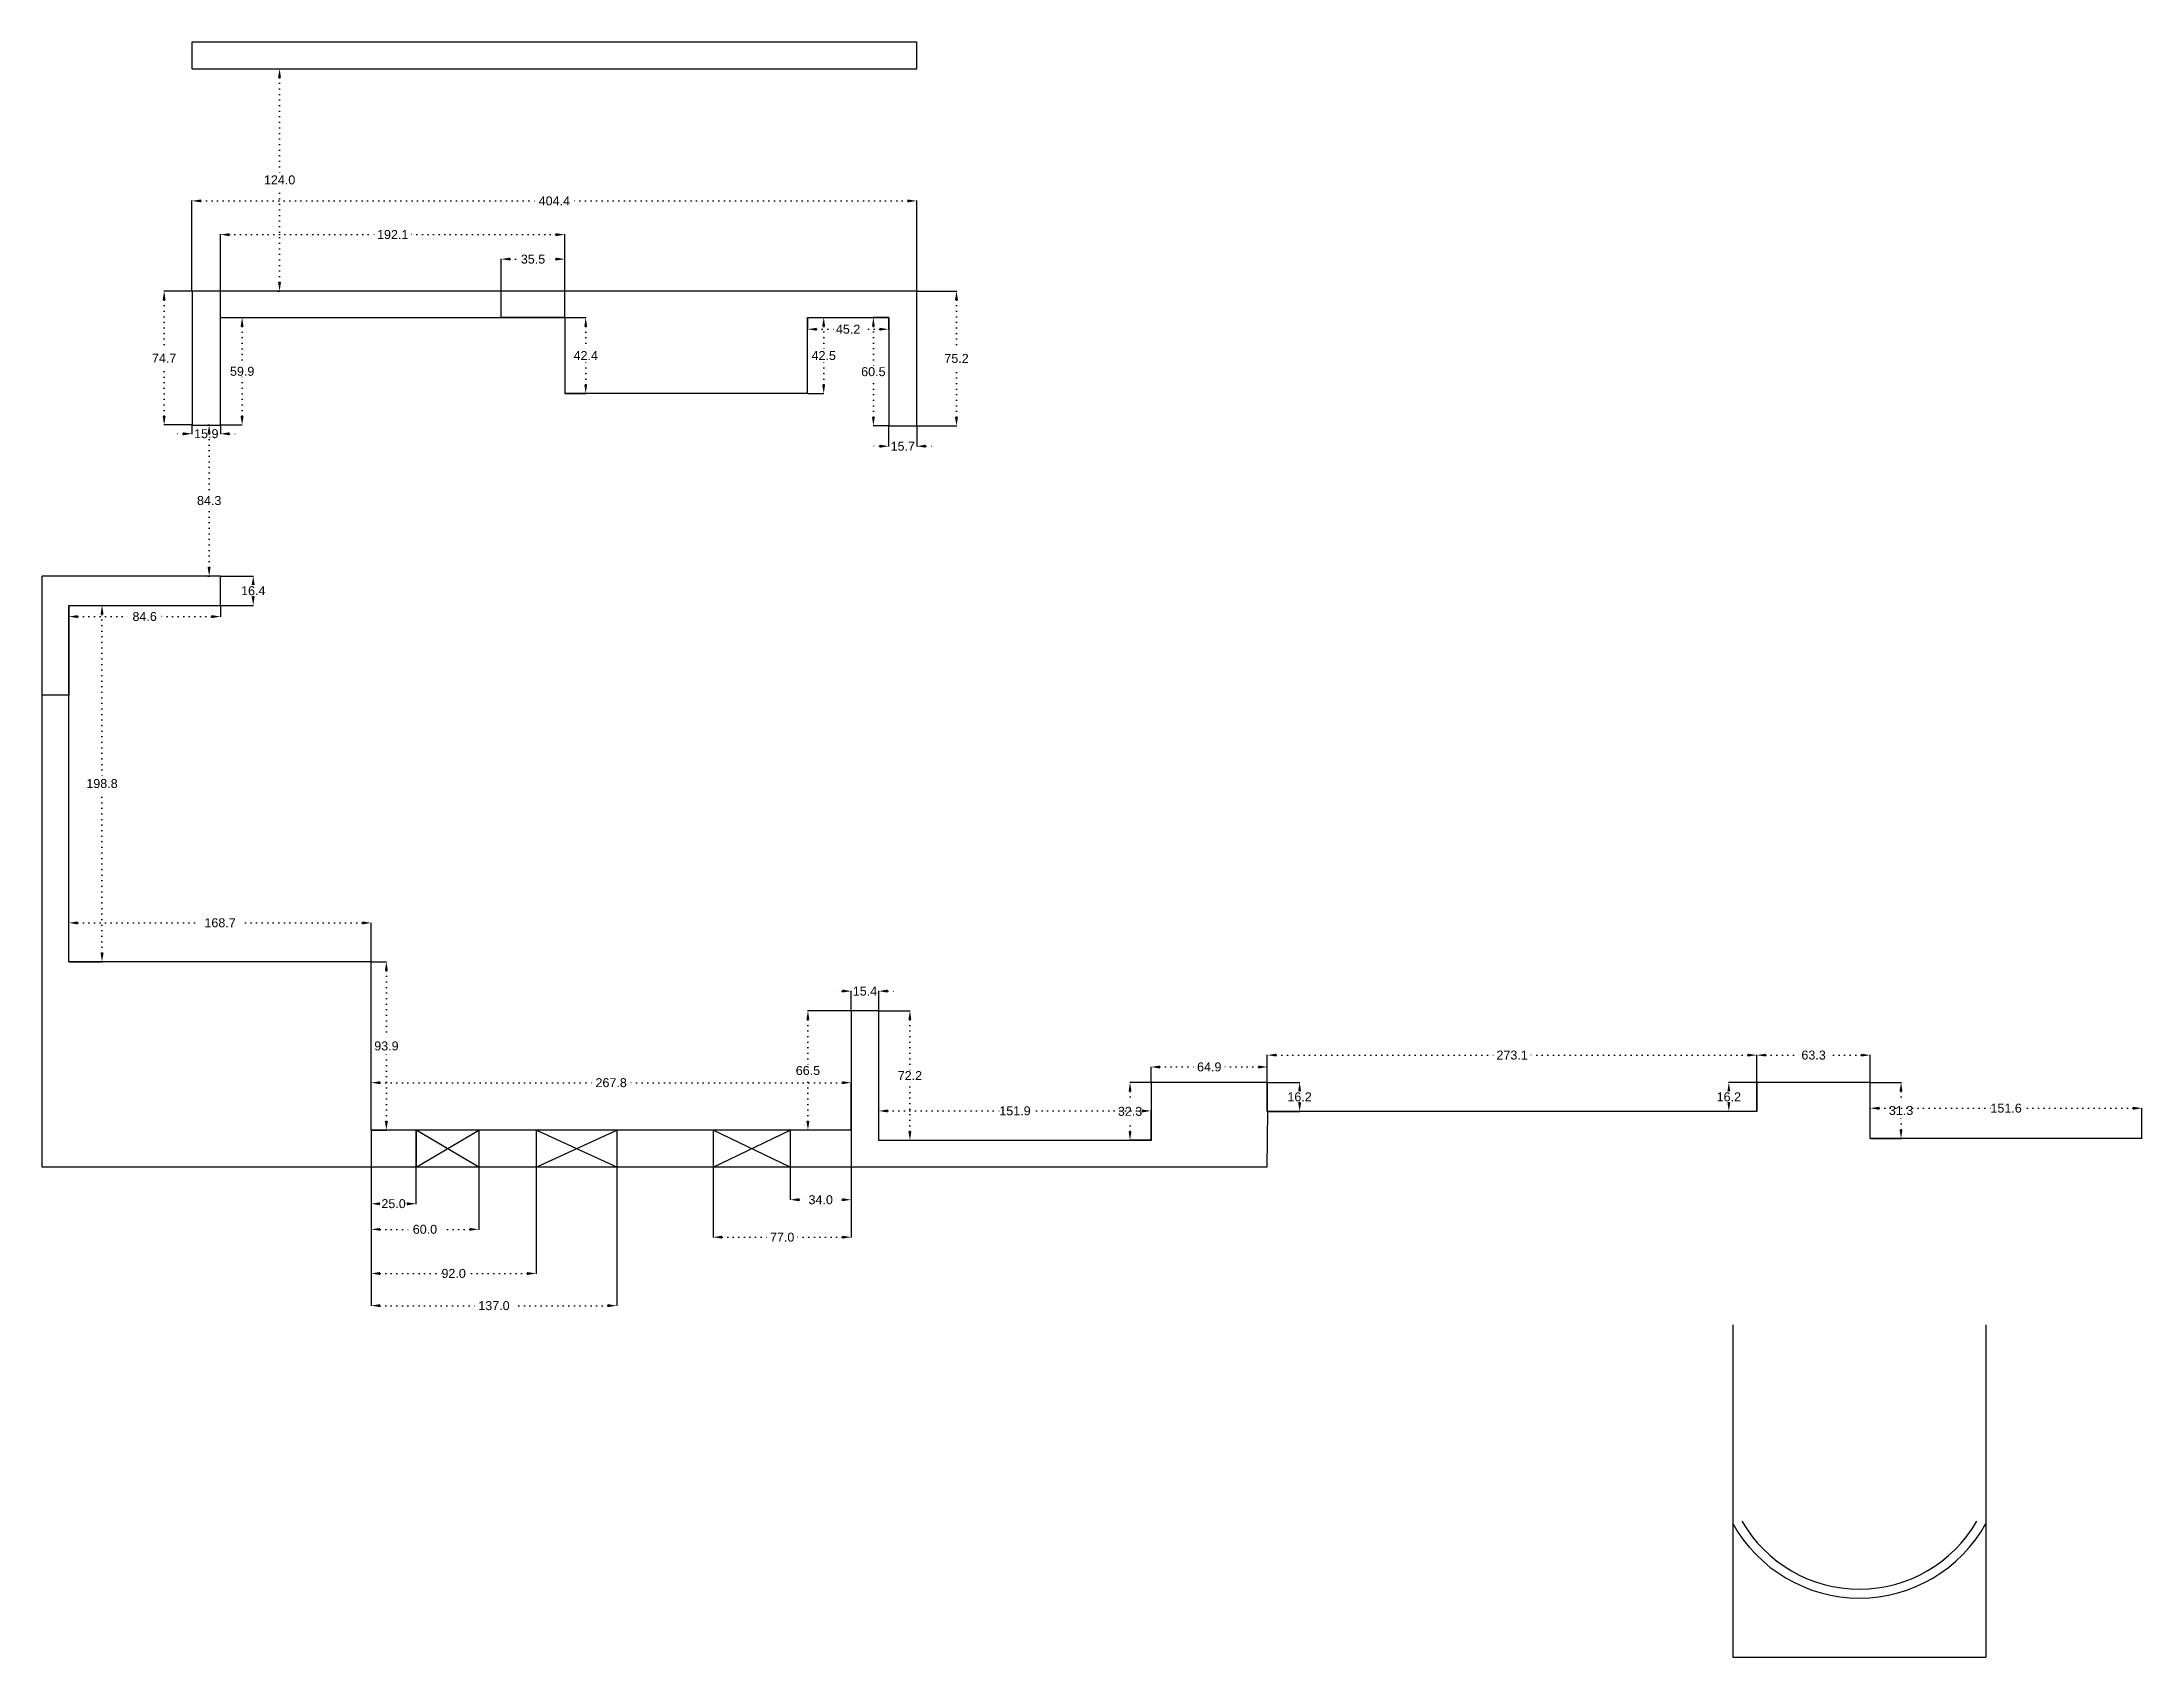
# Model space of a CAD drawing. Header units: inches. Extents: x 187 to 6023, y -2277 to 3057.
# Drawn here: x 1845 to 3017, y -1034 to -133 of the extents above; entities that cross this region are included whole.
import ezdxf

# ---------------------------------------------------------------- set-up
doc = ezdxf.new("R2010")
doc.units = ezdxf.units.IN
doc.header["$MEASUREMENT"] = 0
doc.linetypes.add('ACAD_ISO07W100', pattern=[3, 0, -3])
doc.styles.get("Standard").update_dxf_attribs({"font": 'arial.ttf'})
doc.dimstyles.get("Standard").update_dxf_attribs({"dimtxt": 5, "dimasz": 5, "dimexe": 0.18, "dimexo": 0.0625, "dimgap": 0.09, "dimtad": 0, "dimtih": 1, "dimtoh": 1, "dimdec": 1, "dimzin": 0, "dimdsep": 46, "dimtxsty": 'Standard', "dimcen": 0.09, "dimadec": 0, "dimazin": 0, "dimtfac": 1, "dimtdec": 1, "dimtofl": 0, "dimtmove": 0, "dimatfit": 3, "dimfxl": 1, "dimtolj": 1, "dimtzin": 0, "dimarcsym": 0})

msp = doc.modelspace()

# ---------------------------------------------------------------- blocks, each defined once
blk = doc.blocks.new('*D14')
at = {"color": 0, "lineweight": -2, "transparency": 16777216}
for p, q in [((1945.1, -430.5), (1963.5, -430.5)), ((1945.1, -446.9), (1963.5, -446.9))]:
    blk.add_line(p, q, dxfattribs=at)
at = {"color": 0, "linetype": 'ACAD_ISO07W100', "lineweight": -2, "transparency": 16777216}
for p, q in [((1963.3, -435.5), (1963.3, -436.1)), ((1963.3, -441.9), (1963.3, -441.4))]:
    blk.add_line(p, q, dxfattribs=at)
at = {"color": 0, "transparency": 16777216}
for points in [[(1962.4, -435.5), (1964.1, -435.5), (1963.3, -430.5)], [(1962.4, -441.9), (1964.1, -441.9), (1963.3, -446.9)]]:
    blk.add_solid(points, dxfattribs=at)
at = {"layer": 'Defpoints', "color": 0, "transparency": 16777216}
for p in [(1945, -430.5), (1945, -446.9), (1963.3, -446.9)]:
    blk.add_point(p, dxfattribs=at)
at = {"color": 0, "transparency": 16777216, "insert": (1963.3, -438.7), "char_height": 5, "attachment_point": 5}
blk.add_mtext('\\A1;16.4', dxfattribs=at)
blk = doc.blocks.new('*D16')
at = {"color": 0, "lineweight": -2, "transparency": 16777216}
for p, q in [((1860.4, -447), (1860.4, -453.3)), ((1945, -447), (1945, -453.3))]:
    blk.add_line(p, q, dxfattribs=at)
at = {"color": 0, "linetype": 'ACAD_ISO07W100', "lineweight": -2, "transparency": 16777216}
for p, q in [((1865.4, -453.1), (1896.1, -453.1)), ((1940, -453.1), (1909.3, -453.1))]:
    blk.add_line(p, q, dxfattribs=at)
at = {"color": 0, "transparency": 16777216}
for points in [[(1865.4, -452.3), (1865.4, -454), (1860.4, -453.1)], [(1940, -452.3), (1940, -454), (1945, -453.1)]]:
    blk.add_solid(points, dxfattribs=at)
at = {"layer": 'Defpoints', "color": 0, "transparency": 16777216}
for p in [(1860.4, -446.9), (1945, -446.9), (1945, -453.1)]:
    blk.add_point(p, dxfattribs=at)
at = {"color": 0, "transparency": 16777216, "insert": (1902.7, -453.1), "char_height": 5, "attachment_point": 5}
blk.add_mtext('\\A1;84.6', dxfattribs=at)
blk = doc.blocks.new('*D17')
at = {"color": 0, "lineweight": -2, "transparency": 16777216}
for p, q in [((1860.5, -446.9), (1879.1, -446.9)), ((1860.5, -645.7), (1879.1, -645.7))]:
    blk.add_line(p, q, dxfattribs=at)
at = {"color": 0, "linetype": 'ACAD_ISO07W100', "lineweight": -2, "transparency": 16777216}
for p, q in [((1878.9, -451.9), (1878.9, -543.7)), ((1878.9, -640.7), (1878.9, -549))]:
    blk.add_line(p, q, dxfattribs=at)
at = {"color": 0, "transparency": 16777216}
for points in [[(1878.1, -451.9), (1879.8, -451.9), (1878.9, -446.9)], [(1878.1, -640.7), (1879.8, -640.7), (1878.9, -645.7)]]:
    blk.add_solid(points, dxfattribs=at)
at = {"layer": 'Defpoints', "color": 0, "transparency": 16777216}
for p in [(1860.4, -446.9), (1860.4, -645.7), (1878.9, -645.7)]:
    blk.add_point(p, dxfattribs=at)
at = {"color": 0, "transparency": 16777216, "insert": (1878.9, -546.3), "char_height": 5, "attachment_point": 5}
blk.add_mtext('\\A1;198.8', dxfattribs=at)
blk = doc.blocks.new('*D18')
at = {"color": 0, "lineweight": -2, "transparency": 16777216}
for p, q in [((1860.4, -645.7), (1860.4, -623.9)), ((2029.1, -645.7), (2029.1, -623.9))]:
    blk.add_line(p, q, dxfattribs=at)
at = {"color": 0, "linetype": 'ACAD_ISO07W100', "lineweight": -2, "transparency": 16777216}
for p, q in [((1865.4, -624), (1936.5, -624)), ((2024.1, -624), (1953.1, -624))]:
    blk.add_line(p, q, dxfattribs=at)
at = {"color": 0, "transparency": 16777216}
for points in [[(1865.4, -623.2), (1865.4, -624.9), (1860.4, -624)], [(2024.1, -623.2), (2024.1, -624.9), (2029.1, -624)]]:
    blk.add_solid(points, dxfattribs=at)
at = {"layer": 'Defpoints', "color": 0, "transparency": 16777216}
for p in [(2029.1, -624), (1860.4, -645.7), (2029.1, -645.7)]:
    blk.add_point(p, dxfattribs=at)
at = {"color": 0, "transparency": 16777216, "insert": (1944.8, -624), "char_height": 5, "attachment_point": 5}
blk.add_mtext('\\A1;168.7', dxfattribs=at)
blk = doc.blocks.new('*D19')
at = {"color": 0, "lineweight": -2, "transparency": 16777216}
for p, q in [((2029.2, -645.7), (2037.7, -645.7)), ((2029.2, -739.6), (2037.7, -739.6))]:
    blk.add_line(p, q, dxfattribs=at)
at = {"color": 0, "linetype": 'ACAD_ISO07W100', "lineweight": -2, "transparency": 16777216}
for p, q in [((2037.6, -650.7), (2037.6, -690)), ((2037.6, -734.6), (2037.6, -695.3))]:
    blk.add_line(p, q, dxfattribs=at)
at = {"color": 0, "transparency": 16777216}
for points in [[(2036.7, -650.7), (2038.4, -650.7), (2037.6, -645.7)], [(2036.7, -734.6), (2038.4, -734.6), (2037.6, -739.6)]]:
    blk.add_solid(points, dxfattribs=at)
at = {"layer": 'Defpoints', "color": 0, "transparency": 16777216}
for p in [(2029.1, -645.7), (2037.6, -645.7), (2029.1, -739.6)]:
    blk.add_point(p, dxfattribs=at)
at = {"color": 0, "transparency": 16777216, "insert": (2037.6, -692.7), "char_height": 5, "attachment_point": 5}
blk.add_mtext('\\A1;93.9', dxfattribs=at)
blk = doc.blocks.new('*D20')
at = {"color": 0, "lineweight": -2, "transparency": 16777216}
for p, q in [((2029.1, -739.6), (2029.1, -713)), ((2296.9, -739.6), (2296.9, -713))]:
    blk.add_line(p, q, dxfattribs=at)
at = {"color": 0, "linetype": 'ACAD_ISO07W100', "lineweight": -2, "transparency": 16777216}
for p, q in [((2034.1, -713.2), (2154.5, -713.2)), ((2291.9, -713.2), (2171.6, -713.2))]:
    blk.add_line(p, q, dxfattribs=at)
at = {"color": 0, "transparency": 16777216}
for points in [[(2034.1, -712.3), (2034.1, -714), (2029.1, -713.2)], [(2291.9, -712.3), (2291.9, -714), (2296.9, -713.2)]]:
    blk.add_solid(points, dxfattribs=at)
at = {"layer": 'Defpoints', "color": 0, "transparency": 16777216}
for p in [(2296.9, -713.2), (2029.1, -739.6), (2296.9, -739.6)]:
    blk.add_point(p, dxfattribs=at)
at = {"color": 0, "transparency": 16777216, "insert": (2163, -713.2), "char_height": 5, "attachment_point": 5}
blk.add_mtext('\\A1;267.8', dxfattribs=at)
blk = doc.blocks.new('*D21')
at = {"color": 0, "lineweight": -2, "transparency": 16777216}
for p, q in [((2296.9, -673.1), (2272.6, -673.1)), ((2296.9, -739.6), (2272.6, -739.6))]:
    blk.add_line(p, q, dxfattribs=at)
at = {"color": 0, "linetype": 'ACAD_ISO07W100', "lineweight": -2, "transparency": 16777216}
for p, q in [((2272.8, -678.1), (2272.8, -703.7)), ((2272.8, -734.6), (2272.8, -709))]:
    blk.add_line(p, q, dxfattribs=at)
at = {"color": 0, "transparency": 16777216}
for points in [[(2271.9, -678.1), (2273.6, -678.1), (2272.8, -673.1)], [(2271.9, -734.6), (2273.6, -734.6), (2272.8, -739.6)]]:
    blk.add_solid(points, dxfattribs=at)
at = {"layer": 'Defpoints', "color": 0, "transparency": 16777216}
for p in [(2272.8, -673.1), (2296.9, -673.1), (2296.9, -739.6)]:
    blk.add_point(p, dxfattribs=at)
at = {"color": 0, "transparency": 16777216, "insert": (2272.8, -706.4), "char_height": 5, "attachment_point": 5}
blk.add_mtext('\\A1;66.5', dxfattribs=at)
blk = doc.blocks.new('*D22')
at = {"color": 0, "linetype": 'ACAD_ISO07W100', "lineweight": -2, "transparency": 16777216}
for p, q in [((2291.9, -662.1), (2286.9, -662.1)), ((2317.3, -662.1), (2322.3, -662.1))]:
    blk.add_line(p, q, dxfattribs=at)
at = {"color": 0, "lineweight": -2, "transparency": 16777216}
for p, q in [((2296.9, -673.1), (2296.9, -661.9)), ((2312.3, -673.1), (2312.3, -661.9))]:
    blk.add_line(p, q, dxfattribs=at)
at = {"color": 0, "transparency": 16777216}
for points in [[(2291.9, -661.2), (2291.9, -662.9), (2296.9, -662.1)], [(2317.3, -661.2), (2317.3, -662.9), (2312.3, -662.1)]]:
    blk.add_solid(points, dxfattribs=at)
at = {"layer": 'Defpoints', "color": 0, "transparency": 16777216}
for p in [(2312.3, -662.1), (2296.9, -673.1), (2312.3, -673.1)]:
    blk.add_point(p, dxfattribs=at)
at = {"color": 0, "transparency": 16777216, "insert": (2304.6, -662.1), "char_height": 5, "attachment_point": 5}
blk.add_mtext('\\A1;15.4', dxfattribs=at)
blk = doc.blocks.new('*D23')
at = {"color": 0, "lineweight": -2, "transparency": 16777216}
for p, q in [((2312.4, -673.1), (2329.9, -673.1)), ((2312.4, -745.3), (2329.9, -745.3))]:
    blk.add_line(p, q, dxfattribs=at)
at = {"color": 0, "linetype": 'ACAD_ISO07W100', "lineweight": -2, "transparency": 16777216}
for p, q in [((2329.7, -678.1), (2329.7, -706.6)), ((2329.7, -740.3), (2329.7, -711.8))]:
    blk.add_line(p, q, dxfattribs=at)
at = {"color": 0, "transparency": 16777216}
for points in [[(2328.8, -678.1), (2330.5, -678.1), (2329.7, -673.1)], [(2328.8, -740.3), (2330.5, -740.3), (2329.7, -745.3)]]:
    blk.add_solid(points, dxfattribs=at)
at = {"layer": 'Defpoints', "color": 0, "transparency": 16777216}
for p in [(2312.3, -673.1), (2312.3, -745.3), (2329.7, -745.3)]:
    blk.add_point(p, dxfattribs=at)
at = {"color": 0, "transparency": 16777216, "insert": (2329.7, -709.2), "char_height": 5, "attachment_point": 5}
blk.add_mtext('\\A1;72.2', dxfattribs=at)
blk = doc.blocks.new('*D24')
at = {"color": 0, "lineweight": -2, "transparency": 16777216}
for p, q in [((2029.1, -739.7), (2029.1, -780.9)), ((2054.1, -739.7), (2054.1, -780.9))]:
    blk.add_line(p, q, dxfattribs=at)
at = {"color": 0, "linetype": 'ACAD_ISO07W100', "lineweight": -2, "transparency": 16777216}
for p, q in [((2034.1, -780.7), (2035, -780.7)), ((2049.1, -780.7), (2048.2, -780.7))]:
    blk.add_line(p, q, dxfattribs=at)
at = {"color": 0, "transparency": 16777216}
for points in [[(2034.1, -779.9), (2034.1, -781.6), (2029.1, -780.7)], [(2049.1, -779.9), (2049.1, -781.6), (2054.1, -780.7)]]:
    blk.add_solid(points, dxfattribs=at)
at = {"layer": 'Defpoints', "color": 0, "transparency": 16777216}
for p in [(2029.1, -739.6), (2054.1, -739.6), (2054.1, -780.7)]:
    blk.add_point(p, dxfattribs=at)
at = {"color": 0, "transparency": 16777216, "insert": (2041.6, -780.7), "char_height": 5, "attachment_point": 5}
blk.add_mtext('\\A1;25.0', dxfattribs=at)
blk = doc.blocks.new('*D25')
at = {"color": 0, "lineweight": -2, "transparency": 16777216}
for p, q in [((2029.1, -760.4), (2029.1, -795.2)), ((2089.1, -760.4), (2089.1, -795.2))]:
    blk.add_line(p, q, dxfattribs=at)
at = {"color": 0, "linetype": 'ACAD_ISO07W100', "lineweight": -2, "transparency": 16777216}
for p, q in [((2034.1, -795), (2052.5, -795)), ((2084.1, -795), (2065.7, -795))]:
    blk.add_line(p, q, dxfattribs=at)
at = {"color": 0, "transparency": 16777216}
for points in [[(2034.1, -794.2), (2034.1, -795.8), (2029.1, -795)], [(2084.1, -794.2), (2084.1, -795.8), (2089.1, -795)]]:
    blk.add_solid(points, dxfattribs=at)
at = {"layer": 'Defpoints', "color": 0, "transparency": 16777216}
for p in [(2029.1, -760.3), (2089.1, -760.3), (2089.1, -795)]:
    blk.add_point(p, dxfattribs=at)
at = {"color": 0, "transparency": 16777216, "insert": (2059.1, -795), "char_height": 5, "attachment_point": 5}
blk.add_mtext('\\A1;60.0', dxfattribs=at)
blk = doc.blocks.new('*D26')
at = {"color": 0, "lineweight": -2, "transparency": 16777216}
for p, q in [((2029.1, -760.4), (2029.1, -819.8)), ((2121.1, -760.4), (2121.1, -819.8))]:
    blk.add_line(p, q, dxfattribs=at)
at = {"color": 0, "linetype": 'ACAD_ISO07W100', "lineweight": -2, "transparency": 16777216}
for p, q in [((2034.1, -819.6), (2068.6, -819.6)), ((2116.1, -819.6), (2081.7, -819.6))]:
    blk.add_line(p, q, dxfattribs=at)
at = {"color": 0, "transparency": 16777216}
for points in [[(2034.1, -818.8), (2034.1, -820.5), (2029.1, -819.6)], [(2116.1, -818.8), (2116.1, -820.5), (2121.1, -819.6)]]:
    blk.add_solid(points, dxfattribs=at)
at = {"layer": 'Defpoints', "color": 0, "transparency": 16777216}
for p in [(2029.1, -760.3), (2121.1, -760.3), (2121.1, -819.6)]:
    blk.add_point(p, dxfattribs=at)
at = {"color": 0, "transparency": 16777216, "insert": (2075.1, -819.6), "char_height": 5, "attachment_point": 5}
blk.add_mtext('\\A1;92.0', dxfattribs=at)
blk = doc.blocks.new('*D27')
at = {"color": 0, "lineweight": -2, "transparency": 16777216}
for p, q in [((2029.1, -760.4), (2029.1, -837.7)), ((2166.1, -760.4), (2166.1, -837.7))]:
    blk.add_line(p, q, dxfattribs=at)
at = {"color": 0, "linetype": 'ACAD_ISO07W100', "lineweight": -2, "transparency": 16777216}
for p, q in [((2034.1, -837.6), (2089.3, -837.6)), ((2161.1, -837.6), (2105.9, -837.6))]:
    blk.add_line(p, q, dxfattribs=at)
at = {"color": 0, "transparency": 16777216}
for points in [[(2034.1, -836.7), (2034.1, -838.4), (2029.1, -837.6)], [(2161.1, -836.7), (2161.1, -838.4), (2166.1, -837.6)]]:
    blk.add_solid(points, dxfattribs=at)
at = {"layer": 'Defpoints', "color": 0, "transparency": 16777216}
for p in [(2029.1, -760.3), (2166.1, -760.3), (2166.1, -837.6)]:
    blk.add_point(p, dxfattribs=at)
at = {"color": 0, "transparency": 16777216, "insert": (2097.6, -837.6), "char_height": 5, "attachment_point": 5}
blk.add_mtext('\\A1;137.0', dxfattribs=at)
blk = doc.blocks.new('*D28')
at = {"color": 0, "lineweight": -2, "transparency": 16777216}
for p, q in [((2262.9, -739.7), (2262.9, -778.6)), ((2296.9, -739.7), (2296.9, -778.6))]:
    blk.add_line(p, q, dxfattribs=at)
at = {"color": 0, "linetype": 'ACAD_ISO07W100', "lineweight": -2, "transparency": 16777216}
for p, q in [((2267.9, -778.5), (2273.4, -778.5)), ((2291.9, -778.5), (2286.5, -778.5))]:
    blk.add_line(p, q, dxfattribs=at)
at = {"color": 0, "transparency": 16777216}
for points in [[(2267.9, -777.6), (2267.9, -779.3), (2262.9, -778.5)], [(2291.9, -777.6), (2291.9, -779.3), (2296.9, -778.5)]]:
    blk.add_solid(points, dxfattribs=at)
at = {"layer": 'Defpoints', "color": 0, "transparency": 16777216}
for p in [(2262.9, -739.6), (2296.9, -739.6), (2262.9, -778.5)]:
    blk.add_point(p, dxfattribs=at)
at = {"color": 0, "transparency": 16777216, "insert": (2279.9, -778.5), "char_height": 5, "attachment_point": 5}
blk.add_mtext('\\A1;34.0', dxfattribs=at)
blk = doc.blocks.new('*D29')
at = {"color": 0, "lineweight": -2, "transparency": 16777216}
for p, q in [((2219.9, -739.7), (2219.9, -799.6)), ((2296.9, -739.7), (2296.9, -799.6))]:
    blk.add_line(p, q, dxfattribs=at)
at = {"color": 0, "linetype": 'ACAD_ISO07W100', "lineweight": -2, "transparency": 16777216}
for p, q in [((2224.9, -799.4), (2251.9, -799.4)), ((2291.9, -799.4), (2265, -799.4))]:
    blk.add_line(p, q, dxfattribs=at)
at = {"color": 0, "transparency": 16777216}
for points in [[(2224.9, -798.5), (2224.9, -800.2), (2219.9, -799.4)], [(2291.9, -798.5), (2291.9, -800.2), (2296.9, -799.4)]]:
    blk.add_solid(points, dxfattribs=at)
at = {"layer": 'Defpoints', "color": 0, "transparency": 16777216}
for p in [(2219.9, -739.6), (2296.9, -739.6), (2219.9, -799.4)]:
    blk.add_point(p, dxfattribs=at)
at = {"color": 0, "transparency": 16777216, "insert": (2258.4, -799.4), "char_height": 5, "attachment_point": 5}
blk.add_mtext('\\A1;77.0', dxfattribs=at)
blk = doc.blocks.new('*D30')
at = {"color": 0, "lineweight": -2, "transparency": 16777216}
for p, q in [((2312.3, -745.3), (2312.3, -728.8)), ((2464.2, -745.3), (2464.2, -728.8))]:
    blk.add_line(p, q, dxfattribs=at)
at = {"color": 0, "linetype": 'ACAD_ISO07W100', "lineweight": -2, "transparency": 16777216}
for p, q in [((2317.3, -728.9), (2380, -728.9)), ((2459.2, -728.9), (2396.6, -728.9))]:
    blk.add_line(p, q, dxfattribs=at)
at = {"color": 0, "transparency": 16777216}
for points in [[(2317.3, -728.1), (2317.3, -729.8), (2312.3, -728.9)], [(2459.2, -728.1), (2459.2, -729.8), (2464.2, -728.9)]]:
    blk.add_solid(points, dxfattribs=at)
at = {"layer": 'Defpoints', "color": 0, "transparency": 16777216}
for p in [(2464.2, -728.9), (2312.3, -745.3), (2464.2, -745.3)]:
    blk.add_point(p, dxfattribs=at)
at = {"color": 0, "transparency": 16777216, "insert": (2388.3, -728.9), "char_height": 5, "attachment_point": 5}
blk.add_mtext('\\A1;151.9', dxfattribs=at)
blk = doc.blocks.new('*D31')
at = {"color": 0, "lineweight": -2, "transparency": 16777216}
for p, q in [((2464.2, -713), (2464.2, -704.3)), ((2529.1, -729.2), (2529.1, -704.3))]:
    blk.add_line(p, q, dxfattribs=at)
at = {"color": 0, "linetype": 'ACAD_ISO07W100', "lineweight": -2, "transparency": 16777216}
for p, q in [((2469.2, -704.4), (2490.1, -704.4)), ((2524.1, -704.4), (2503.3, -704.4))]:
    blk.add_line(p, q, dxfattribs=at)
at = {"color": 0, "transparency": 16777216}
for points in [[(2469.2, -703.6), (2469.2, -705.3), (2464.2, -704.4)], [(2524.1, -703.6), (2524.1, -705.3), (2529.1, -704.4)]]:
    blk.add_solid(points, dxfattribs=at)
at = {"layer": 'Defpoints', "color": 0, "transparency": 16777216}
for p in [(2464.2, -713), (2529.1, -704.4), (2529.1, -729.2)]:
    blk.add_point(p, dxfattribs=at)
at = {"color": 0, "transparency": 16777216, "insert": (2496.7, -704.4), "char_height": 5, "attachment_point": 5}
blk.add_mtext('\\A1;64.9', dxfattribs=at)
blk = doc.blocks.new('*D32')
at = {"color": 0, "lineweight": -2, "transparency": 16777216}
for p, q in [((2464.2, -713), (2452.3, -713)), ((2464.2, -745.3), (2452.3, -745.3))]:
    blk.add_line(p, q, dxfattribs=at)
at = {"color": 0, "linetype": 'ACAD_ISO07W100', "lineweight": -2, "transparency": 16777216}
for p, q in [((2452.5, -718), (2452.5, -726.5)), ((2452.5, -740.3), (2452.5, -731.8))]:
    blk.add_line(p, q, dxfattribs=at)
at = {"color": 0, "transparency": 16777216}
for points in [[(2451.7, -718), (2453.3, -718), (2452.5, -713)], [(2451.7, -740.3), (2453.3, -740.3), (2452.5, -745.3)]]:
    blk.add_solid(points, dxfattribs=at)
at = {"layer": 'Defpoints', "color": 0, "transparency": 16777216}
for p in [(2452.5, -713), (2464.2, -713), (2464.2, -745.3)]:
    blk.add_point(p, dxfattribs=at)
at = {"color": 0, "transparency": 16777216, "insert": (2452.5, -729.2), "char_height": 5, "attachment_point": 5}
blk.add_mtext('\\A1;32.3', dxfattribs=at)
blk = doc.blocks.new('*D33')
at = {"color": 0, "lineweight": -2, "transparency": 16777216}
for p, q in [((2529.1, -729.2), (2529.1, -697.6)), ((2802.2, -729.2), (2802.2, -697.6))]:
    blk.add_line(p, q, dxfattribs=at)
at = {"color": 0, "linetype": 'ACAD_ISO07W100', "lineweight": -2, "transparency": 16777216}
for p, q in [((2534.1, -697.8), (2657.6, -697.8)), ((2797.2, -697.8), (2673.8, -697.8))]:
    blk.add_line(p, q, dxfattribs=at)
at = {"color": 0, "transparency": 16777216}
for points in [[(2534.1, -697), (2534.1, -698.6), (2529.1, -697.8)], [(2797.2, -697), (2797.2, -698.6), (2802.2, -697.8)]]:
    blk.add_solid(points, dxfattribs=at)
at = {"layer": 'Defpoints', "color": 0, "transparency": 16777216}
for p in [(2802.2, -697.8), (2529.1, -729.2), (2802.2, -729.2)]:
    blk.add_point(p, dxfattribs=at)
at = {"color": 0, "transparency": 16777216, "insert": (2665.7, -697.8), "char_height": 5, "attachment_point": 5}
blk.add_mtext('\\A1;273.1', dxfattribs=at)
blk = doc.blocks.new('*D34')
at = {"color": 0, "lineweight": -2, "transparency": 16777216}
for p, q in [((2529.2, -713), (2547.3, -713)), ((2529.2, -729.2), (2547.3, -729.2))]:
    blk.add_line(p, q, dxfattribs=at)
at = {"color": 0, "linetype": 'ACAD_ISO07W100', "lineweight": -2, "transparency": 16777216}
for p, q in [((2547.1, -718), (2547.1, -718.5)), ((2547.1, -724.2), (2547.1, -723.8))]:
    blk.add_line(p, q, dxfattribs=at)
at = {"color": 0, "transparency": 16777216}
for points in [[(2546.3, -718), (2548, -718), (2547.1, -713)], [(2546.3, -724.2), (2548, -724.2), (2547.1, -729.2)]]:
    blk.add_solid(points, dxfattribs=at)
at = {"layer": 'Defpoints', "color": 0, "transparency": 16777216}
for p in [(2529.1, -713), (2547.1, -713), (2529.1, -729.2)]:
    blk.add_point(p, dxfattribs=at)
at = {"color": 0, "transparency": 16777216, "insert": (2547.1, -721.1), "char_height": 5, "attachment_point": 5}
blk.add_mtext('\\A1;16.2', dxfattribs=at)
blk = doc.blocks.new('*D35')
at = {"color": 0, "lineweight": -2, "transparency": 16777216}
for p, q in [((2802.2, -713), (2786.4, -713)), ((2802.2, -729.2), (2786.4, -729.2))]:
    blk.add_line(p, q, dxfattribs=at)
at = {"color": 0, "linetype": 'ACAD_ISO07W100', "lineweight": -2, "transparency": 16777216}
for p, q in [((2786.6, -718), (2786.6, -718.5)), ((2786.6, -724.2), (2786.6, -723.8))]:
    blk.add_line(p, q, dxfattribs=at)
at = {"color": 0, "transparency": 16777216}
for points in [[(2785.8, -718), (2787.4, -718), (2786.6, -713)], [(2785.8, -724.2), (2787.4, -724.2), (2786.6, -729.2)]]:
    blk.add_solid(points, dxfattribs=at)
at = {"layer": 'Defpoints', "color": 0, "transparency": 16777216}
for p in [(2786.6, -713), (2802.2, -713), (2802.2, -729.2)]:
    blk.add_point(p, dxfattribs=at)
at = {"color": 0, "transparency": 16777216, "insert": (2786.6, -721.1), "char_height": 5, "attachment_point": 5}
blk.add_mtext('\\A1;16.2', dxfattribs=at)
blk = doc.blocks.new('*D36')
at = {"color": 0, "lineweight": -2, "transparency": 16777216}
for p, q in [((2802.2, -713), (2802.2, -697.6)), ((2865.5, -713), (2865.5, -697.6))]:
    blk.add_line(p, q, dxfattribs=at)
at = {"color": 0, "linetype": 'ACAD_ISO07W100', "lineweight": -2, "transparency": 16777216}
for p, q in [((2807.2, -697.8), (2827.3, -697.8)), ((2860.5, -697.8), (2840.5, -697.8))]:
    blk.add_line(p, q, dxfattribs=at)
at = {"color": 0, "transparency": 16777216}
for points in [[(2807.2, -697), (2807.2, -698.6), (2802.2, -697.8)], [(2860.5, -697), (2860.5, -698.6), (2865.5, -697.8)]]:
    blk.add_solid(points, dxfattribs=at)
at = {"layer": 'Defpoints', "color": 0, "transparency": 16777216}
for p in [(2865.5, -697.8), (2802.2, -713), (2865.5, -713)]:
    blk.add_point(p, dxfattribs=at)
at = {"color": 0, "transparency": 16777216, "insert": (2833.9, -697.8), "char_height": 5, "attachment_point": 5}
blk.add_mtext('\\A1;63.3', dxfattribs=at)
blk = doc.blocks.new('*D37')
at = {"color": 0, "lineweight": -2, "transparency": 16777216}
for p, q in [((2865.6, -713), (2882.9, -713)), ((2865.6, -744.3), (2882.9, -744.3))]:
    blk.add_line(p, q, dxfattribs=at)
at = {"color": 0, "linetype": 'ACAD_ISO07W100', "lineweight": -2, "transparency": 16777216}
for p, q in [((2882.7, -718), (2882.7, -726)), ((2882.7, -739.3), (2882.7, -731.3))]:
    blk.add_line(p, q, dxfattribs=at)
at = {"color": 0, "transparency": 16777216}
for points in [[(2881.8, -718), (2883.5, -718), (2882.7, -713)], [(2881.8, -739.3), (2883.5, -739.3), (2882.7, -744.3)]]:
    blk.add_solid(points, dxfattribs=at)
at = {"layer": 'Defpoints', "color": 0, "transparency": 16777216}
for p in [(2865.5, -713), (2865.5, -744.3), (2882.7, -744.3)]:
    blk.add_point(p, dxfattribs=at)
at = {"color": 0, "transparency": 16777216, "insert": (2882.7, -728.7), "char_height": 5, "attachment_point": 5}
blk.add_mtext('\\A1;31.3', dxfattribs=at)
blk = doc.blocks.new('*D38')
at = {"color": 0, "lineweight": -2, "transparency": 16777216}
for p, q in [((2865.5, -744.3), (2865.5, -727.3)), ((3017.1, -744.3), (3017.1, -727.3))]:
    blk.add_line(p, q, dxfattribs=at)
at = {"color": 0, "linetype": 'ACAD_ISO07W100', "lineweight": -2, "transparency": 16777216}
for p, q in [((2870.5, -727.4), (2933, -727.4)), ((3012.1, -727.4), (2949.6, -727.4))]:
    blk.add_line(p, q, dxfattribs=at)
at = {"color": 0, "transparency": 16777216}
for points in [[(2870.5, -726.6), (2870.5, -728.3), (2865.5, -727.4)], [(3012.1, -726.6), (3012.1, -728.3), (3017.1, -727.4)]]:
    blk.add_solid(points, dxfattribs=at)
at = {"layer": 'Defpoints', "color": 0, "transparency": 16777216}
for p in [(3017.1, -727.4), (2865.5, -744.3), (3017.1, -744.3)]:
    blk.add_point(p, dxfattribs=at)
at = {"color": 0, "transparency": 16777216, "insert": (2941.3, -727.4), "char_height": 5, "attachment_point": 5}
blk.add_mtext('\\A1;151.6', dxfattribs=at)
blk = doc.blocks.new('*D1')
at = {"color": 0, "lineweight": -2, "transparency": 16777216}
for p, q in [((2333.6, -271.5), (2355.8, -271.5)), ((2333.6, -346.7), (2355.8, -346.7))]:
    blk.add_line(p, q, dxfattribs=at)
at = {"color": 0, "linetype": 'ACAD_ISO07W100', "lineweight": -2, "transparency": 16777216}
for p, q in [((2355.7, -276.5), (2355.7, -306.5)), ((2355.7, -341.7), (2355.7, -311.8))]:
    blk.add_line(p, q, dxfattribs=at)
at = {"color": 0, "transparency": 16777216}
for points in [[(2354.8, -276.5), (2356.5, -276.5), (2355.7, -271.5)], [(2354.8, -341.7), (2356.5, -341.7), (2355.7, -346.7)]]:
    blk.add_solid(points, dxfattribs=at)
at = {"layer": 'Defpoints', "color": 0, "transparency": 16777216}
for p in [(2333.5, -271.5), (2333.5, -346.7), (2355.7, -346.7)]:
    blk.add_point(p, dxfattribs=at)
at = {"color": 0, "transparency": 16777216, "insert": (2355.7, -309.1), "char_height": 5, "attachment_point": 5}
blk.add_mtext('\\A1;75.2', dxfattribs=at)
blk = doc.blocks.new('*D2')
at = {"color": 0, "lineweight": -2, "transparency": 16777216}
for p, q in [((2317.8, -346.8), (2317.8, -358.3)), ((2333.5, -346.8), (2333.5, -358.3))]:
    blk.add_line(p, q, dxfattribs=at)
at = {"color": 0, "linetype": 'ACAD_ISO07W100', "lineweight": -2, "transparency": 16777216}
for p, q in [((2312.8, -358.1), (2307.8, -358.1)), ((2338.5, -358.1), (2343.5, -358.1))]:
    blk.add_line(p, q, dxfattribs=at)
at = {"color": 0, "transparency": 16777216}
for points in [[(2312.8, -357.2), (2312.8, -358.9), (2317.8, -358.1)], [(2338.5, -357.2), (2338.5, -358.9), (2333.5, -358.1)]]:
    blk.add_solid(points, dxfattribs=at)
at = {"layer": 'Defpoints', "color": 0, "transparency": 16777216}
for p in [(2317.8, -346.7), (2333.5, -346.7), (2333.5, -358.1)]:
    blk.add_point(p, dxfattribs=at)
at = {"color": 0, "transparency": 16777216, "insert": (2325.7, -358.1), "char_height": 5, "attachment_point": 5}
blk.add_mtext('\\A1;15.7', dxfattribs=at)
blk = doc.blocks.new('*D3')
at = {"color": 0, "lineweight": -2, "transparency": 16777216}
for p, q in [((2317.8, -286.2), (2309.1, -286.2)), ((2317.8, -346.7), (2309.1, -346.7))]:
    blk.add_line(p, q, dxfattribs=at)
at = {"color": 0, "linetype": 'ACAD_ISO07W100', "lineweight": -2, "transparency": 16777216}
for p, q in [((2309.3, -291.2), (2309.3, -313.8)), ((2309.3, -341.7), (2309.3, -319.1))]:
    blk.add_line(p, q, dxfattribs=at)
at = {"color": 0, "transparency": 16777216}
for points in [[(2308.5, -291.2), (2310.1, -291.2), (2309.3, -286.2)], [(2308.5, -341.7), (2310.1, -341.7), (2309.3, -346.7)]]:
    blk.add_solid(points, dxfattribs=at)
at = {"layer": 'Defpoints', "color": 0, "transparency": 16777216}
for p in [(2317.8, -286.2), (2309.3, -346.7), (2317.8, -346.7)]:
    blk.add_point(p, dxfattribs=at)
at = {"color": 0, "transparency": 16777216, "insert": (2309.3, -316.5), "char_height": 5, "attachment_point": 5}
blk.add_mtext('\\A1;60.5', dxfattribs=at)
blk = doc.blocks.new('*D4')
at = {"color": 0, "lineweight": -2, "transparency": 16777216}
for p, q in [((2272.6, -286.3), (2272.6, -293)), ((2317.8, -286.3), (2317.8, -293))]:
    blk.add_line(p, q, dxfattribs=at)
at = {"color": 0, "linetype": 'ACAD_ISO07W100', "lineweight": -2, "transparency": 16777216}
for p, q in [((2277.6, -292.8), (2288.6, -292.8)), ((2312.8, -292.8), (2301.9, -292.8))]:
    blk.add_line(p, q, dxfattribs=at)
at = {"color": 0, "transparency": 16777216}
for points in [[(2277.6, -292), (2277.6, -293.6), (2272.6, -292.8)], [(2312.8, -292), (2312.8, -293.6), (2317.8, -292.8)]]:
    blk.add_solid(points, dxfattribs=at)
at = {"layer": 'Defpoints', "color": 0, "transparency": 16777216}
for p in [(2272.6, -286.2), (2272.6, -292.8), (2317.8, -286.2)]:
    blk.add_point(p, dxfattribs=at)
at = {"color": 0, "transparency": 16777216, "insert": (2295.2, -292.8), "char_height": 5, "attachment_point": 5}
blk.add_mtext('\\A1;45.2', dxfattribs=at)
blk = doc.blocks.new('*D5')
at = {"color": 0, "lineweight": -2, "transparency": 16777216}
for p, q in [((2272.7, -286.2), (2281.7, -286.2)), ((2272.7, -328.7), (2281.7, -328.7))]:
    blk.add_line(p, q, dxfattribs=at)
at = {"color": 0, "linetype": 'ACAD_ISO07W100', "lineweight": -2, "transparency": 16777216}
for p, q in [((2281.6, -291.2), (2281.6, -304.8)), ((2281.6, -323.7), (2281.6, -310.1))]:
    blk.add_line(p, q, dxfattribs=at)
at = {"color": 0, "transparency": 16777216}
for points in [[(2280.7, -291.2), (2282.4, -291.2), (2281.6, -286.2)], [(2280.7, -323.7), (2282.4, -323.7), (2281.6, -328.7)]]:
    blk.add_solid(points, dxfattribs=at)
at = {"layer": 'Defpoints', "color": 0, "transparency": 16777216}
for p in [(2272.6, -286.2), (2281.6, -286.2), (2272.6, -328.7)]:
    blk.add_point(p, dxfattribs=at)
at = {"color": 0, "transparency": 16777216, "insert": (2281.6, -307.5), "char_height": 5, "attachment_point": 5}
blk.add_mtext('\\A1;42.5', dxfattribs=at)
blk = doc.blocks.new('*D6')
at = {"color": 0, "lineweight": -2, "transparency": 16777216}
for p, q in [((2137.2, -286.3), (2149, -286.3)), ((2137.2, -328.7), (2149, -328.7))]:
    blk.add_line(p, q, dxfattribs=at)
at = {"color": 0, "linetype": 'ACAD_ISO07W100', "lineweight": -2, "transparency": 16777216}
for p, q in [((2148.8, -291.3), (2148.8, -304.9)), ((2148.8, -323.7), (2148.8, -310.1))]:
    blk.add_line(p, q, dxfattribs=at)
at = {"color": 0, "transparency": 16777216}
for points in [[(2148, -291.3), (2149.6, -291.3), (2148.8, -286.3)], [(2148, -323.7), (2149.6, -323.7), (2148.8, -328.7)]]:
    blk.add_solid(points, dxfattribs=at)
at = {"layer": 'Defpoints', "color": 0, "transparency": 16777216}
for p in [(2137.1, -286.3), (2148.8, -286.3), (2137.1, -328.7)]:
    blk.add_point(p, dxfattribs=at)
at = {"color": 0, "transparency": 16777216, "insert": (2148.8, -307.5), "char_height": 5, "attachment_point": 5}
blk.add_mtext('\\A1;42.4', dxfattribs=at)
blk = doc.blocks.new('*D7')
at = {"color": 0, "lineweight": -2, "transparency": 16777216}
for p, q in [((2101.6, -286.3), (2101.6, -253.5)), ((2137.1, -286.3), (2137.1, -253.5))]:
    blk.add_line(p, q, dxfattribs=at)
at = {"color": 0, "linetype": 'ACAD_ISO07W100', "lineweight": -2, "transparency": 16777216}
for p, q in [((2106.6, -253.7), (2112.8, -253.7)), ((2132.1, -253.7), (2126, -253.7))]:
    blk.add_line(p, q, dxfattribs=at)
at = {"color": 0, "transparency": 16777216}
for points in [[(2106.6, -252.8), (2106.6, -254.5), (2101.6, -253.7)], [(2132.1, -252.8), (2132.1, -254.5), (2137.1, -253.7)]]:
    blk.add_solid(points, dxfattribs=at)
at = {"layer": 'Defpoints', "color": 0, "transparency": 16777216}
for p in [(2137.1, -253.7), (2101.6, -286.3), (2137.1, -286.3)]:
    blk.add_point(p, dxfattribs=at)
at = {"color": 0, "transparency": 16777216, "insert": (2119.4, -253.7), "char_height": 5, "attachment_point": 5}
blk.add_mtext('\\A1;35.5', dxfattribs=at)
blk = doc.blocks.new('*D8')
at = {"color": 0, "lineweight": -2, "transparency": 16777216}
for p, q in [((1945, -286.3), (1945, -239.8)), ((2137.1, -286.3), (2137.1, -239.8))]:
    blk.add_line(p, q, dxfattribs=at)
at = {"color": 0, "linetype": 'ACAD_ISO07W100', "lineweight": -2, "transparency": 16777216}
for p, q in [((1950, -240), (2033.3, -240)), ((2132.1, -240), (2048.9, -240))]:
    blk.add_line(p, q, dxfattribs=at)
at = {"color": 0, "transparency": 16777216}
for points in [[(1950, -239.2), (1950, -240.9), (1945, -240)], [(2132.1, -239.2), (2132.1, -240.9), (2137.1, -240)]]:
    blk.add_solid(points, dxfattribs=at)
at = {"layer": 'Defpoints', "color": 0, "transparency": 16777216}
for p in [(1945, -240), (1945, -286.3), (2137.1, -286.3)]:
    blk.add_point(p, dxfattribs=at)
at = {"color": 0, "transparency": 16777216, "insert": (2041.1, -240), "char_height": 5, "attachment_point": 5}
blk.add_mtext('\\A1;192.1', dxfattribs=at)
blk = doc.blocks.new('*D9')
at = {"color": 0, "lineweight": -2, "transparency": 16777216}
for p, q in [((1945.1, -286.3), (1957.2, -286.3)), ((1945.1, -346.2), (1957.2, -346.2))]:
    blk.add_line(p, q, dxfattribs=at)
at = {"color": 0, "linetype": 'ACAD_ISO07W100', "lineweight": -2, "transparency": 16777216}
for p, q in [((1957.1, -291.3), (1957.1, -313.6)), ((1957.1, -341.2), (1957.1, -318.9))]:
    blk.add_line(p, q, dxfattribs=at)
at = {"color": 0, "transparency": 16777216}
for points in [[(1956.2, -291.3), (1957.9, -291.3), (1957.1, -286.3)], [(1956.2, -341.2), (1957.9, -341.2), (1957.1, -346.2)]]:
    blk.add_solid(points, dxfattribs=at)
at = {"layer": 'Defpoints', "color": 0, "transparency": 16777216}
for p in [(1945, -286.3), (1957.1, -286.3), (1945, -346.2)]:
    blk.add_point(p, dxfattribs=at)
at = {"color": 0, "transparency": 16777216, "insert": (1957.1, -316.3), "char_height": 5, "attachment_point": 5}
blk.add_mtext('\\A1;59.9', dxfattribs=at)
blk = doc.blocks.new('*D10')
at = {"color": 0, "lineweight": -2, "transparency": 16777216}
for p, q in [((1929.1, -271.5), (1913.4, -271.5)), ((1929.1, -346.2), (1913.4, -346.2))]:
    blk.add_line(p, q, dxfattribs=at)
at = {"color": 0, "linetype": 'ACAD_ISO07W100', "lineweight": -2, "transparency": 16777216}
for p, q in [((1913.6, -276.5), (1913.6, -306.3)), ((1913.6, -341.2), (1913.6, -311.5))]:
    blk.add_line(p, q, dxfattribs=at)
at = {"color": 0, "transparency": 16777216}
for points in [[(1912.7, -276.5), (1914.4, -276.5), (1913.6, -271.5)], [(1912.7, -341.2), (1914.4, -341.2), (1913.6, -346.2)]]:
    blk.add_solid(points, dxfattribs=at)
at = {"layer": 'Defpoints', "color": 0, "transparency": 16777216}
for p in [(1913.6, -271.5), (1929.1, -271.5), (1929.1, -346.2)]:
    blk.add_point(p, dxfattribs=at)
at = {"color": 0, "transparency": 16777216, "insert": (1913.6, -308.9), "char_height": 5, "attachment_point": 5}
blk.add_mtext('\\A1;74.7', dxfattribs=at)
blk = doc.blocks.new('*D11')
at = {"color": 0, "lineweight": -2, "transparency": 16777216}
for p, q in [((1976.9, -147.5), (1978.1, -147.5)), ((1976.9, -271.5), (1978.1, -271.5))]:
    blk.add_line(p, q, dxfattribs=at)
at = {"color": 0, "linetype": 'ACAD_ISO07W100', "lineweight": -2, "transparency": 16777216}
for p, q in [((1978, -152.5), (1978, -206.9)), ((1978, -266.5), (1978, -212.2))]:
    blk.add_line(p, q, dxfattribs=at)
at = {"color": 0, "transparency": 16777216}
for points in [[(1977.1, -152.5), (1978.8, -152.5), (1978, -147.5)], [(1977.1, -266.5), (1978.8, -266.5), (1978, -271.5)]]:
    blk.add_solid(points, dxfattribs=at)
at = {"layer": 'Defpoints', "color": 0, "transparency": 16777216}
for p in [(1976.9, -147.5), (1978, -147.5), (1976.9, -271.5)]:
    blk.add_point(p, dxfattribs=at)
at = {"color": 0, "transparency": 16777216, "insert": (1978, -209.5), "char_height": 5, "attachment_point": 5}
blk.add_mtext('\\A1;124.0', dxfattribs=at)
blk = doc.blocks.new('*D12')
at = {"color": 0, "lineweight": -2, "transparency": 16777216}
for p, q in [((1929.1, -271.5), (1929.1, -221)), ((2333.5, -271.5), (2333.5, -221))]:
    blk.add_line(p, q, dxfattribs=at)
at = {"color": 0, "linetype": 'ACAD_ISO07W100', "lineweight": -2, "transparency": 16777216}
for p, q in [((1934.1, -221.2), (2122.7, -221.2)), ((2328.5, -221.2), (2139.9, -221.2))]:
    blk.add_line(p, q, dxfattribs=at)
at = {"color": 0, "transparency": 16777216}
for points in [[(1934.1, -220.4), (1934.1, -222), (1929.1, -221.2)], [(2328.5, -220.4), (2328.5, -222), (2333.5, -221.2)]]:
    blk.add_solid(points, dxfattribs=at)
at = {"layer": 'Defpoints', "color": 0, "transparency": 16777216}
for p in [(2333.5, -221.2), (1929.1, -271.5), (2333.5, -271.5)]:
    blk.add_point(p, dxfattribs=at)
at = {"color": 0, "transparency": 16777216, "insert": (2131.3, -221.2), "char_height": 5, "attachment_point": 5}
blk.add_mtext('\\A1;404.4', dxfattribs=at)
blk = doc.blocks.new('*D13')
at = {"color": 0, "linetype": 'ACAD_ISO07W100', "lineweight": -2, "transparency": 16777216}
for p, q in [((1924.1, -351.1), (1919.1, -351.1)), ((1950, -351.1), (1955, -351.1))]:
    blk.add_line(p, q, dxfattribs=at)
at = {"color": 0, "lineweight": -2, "transparency": 16777216}
for p, q in [((1929.1, -346.3), (1929.1, -351.3)), ((1945, -346.3), (1945, -351.3))]:
    blk.add_line(p, q, dxfattribs=at)
at = {"color": 0, "transparency": 16777216}
for points in [[(1924.1, -350.3), (1924.1, -352), (1929.1, -351.1)], [(1950, -350.3), (1950, -352), (1945, -351.1)]]:
    blk.add_solid(points, dxfattribs=at)
at = {"layer": 'Defpoints', "color": 0, "transparency": 16777216}
for p in [(1929.1, -346.2), (1945, -346.2), (1945, -351.1)]:
    blk.add_point(p, dxfattribs=at)
at = {"color": 0, "transparency": 16777216, "insert": (1937.1, -351.1), "char_height": 5, "attachment_point": 5}
blk.add_mtext('\\A1;15.9', dxfattribs=at)
blk = doc.blocks.new('*D15')
at = {"color": 0, "lineweight": -2, "transparency": 16777216}
for p, q in [((1937.9, -346.2), (1938.9, -346.2)), ((1937.9, -430.5), (1938.9, -430.5))]:
    blk.add_line(p, q, dxfattribs=at)
at = {"color": 0, "linetype": 'ACAD_ISO07W100', "lineweight": -2, "transparency": 16777216}
for p, q in [((1938.7, -351.2), (1938.7, -385.7)), ((1938.7, -425.5), (1938.7, -391))]:
    blk.add_line(p, q, dxfattribs=at)
at = {"color": 0, "transparency": 16777216}
for points in [[(1937.8, -351.2), (1939.5, -351.2), (1938.7, -346.2)], [(1937.8, -425.5), (1939.5, -425.5), (1938.7, -430.5)]]:
    blk.add_solid(points, dxfattribs=at)
at = {"layer": 'Defpoints', "color": 0, "transparency": 16777216}
for p in [(1937.8, -346.2), (1937.8, -430.5), (1938.7, -430.5)]:
    blk.add_point(p, dxfattribs=at)
at = {"color": 0, "transparency": 16777216, "insert": (1938.7, -388.4), "char_height": 5, "attachment_point": 5}
blk.add_mtext('\\A1;84.3', dxfattribs=at)

# ---------------------------------------------------------------- dimensions: what is measured, and where the dimension line sits
at = {"color": 30, "true_color": 0xf26722}
for base, p1, p2, picture, middle in [((1977.97, -147.54), (1976.88, -271.54), (1976.88, -147.54), '*D11', (1977.97, -209.54)), ((1913.58, -271.54), (1929.13, -346.24), (1929.13, -271.54), '*D10', (1913.58, -308.89)), ((2355.66, -346.74), (2333.53, -271.54), (2333.53, -346.74), '*D1', (2355.66, -309.14)), ((1957.06, -286.34), (1945.03, -346.24), (1945.03, -286.34), '*D9', (1957.06, -316.29)), ((2148.8, -286.34), (2137.13, -328.74), (2137.13, -286.34), '*D6', (2148.8, -307.54)), ((2281.57, -286.24), (2272.63, -328.74), (2272.63, -286.24), '*D5', (2281.57, -307.49)), ((2309.3, -346.74), (2317.83, -286.24), (2317.83, -346.74), '*D3', (2309.3, -316.49)), ((1938.68, -430.54), (1937.83, -346.24), (1937.83, -430.54), '*D15', (1938.68, -388.39)), ((1963.28, -446.94), (1945.03, -430.54), (1945.03, -446.94), '*D14', (1963.28, -438.74)), ((1878.94, -645.74), (1860.43, -446.94), (1860.43, -645.74), '*D17', (1878.94, -546.34)), ((2037.56, -645.74), (2029.13, -739.64), (2029.13, -645.74), '*D19', (2037.56, -692.69)), ((2272.78, -673.14), (2296.93, -739.64), (2296.93, -673.14), '*D21', (2272.78, -706.39)), ((2329.68, -745.34), (2312.33, -673.14), (2312.33, -745.34), '*D23', (2329.68, -709.24))]:
    dim = msp.add_linear_dim(base=base, p1=p1, p2=p2, angle=90, dimstyle='Standard', dxfattribs=at)
    dim.commit()
    dim.dimension.update_dxf_attribs({"geometry": picture, "text_midpoint": middle})
for base, p1, p2, picture, middle in [((2333.53, -221.19), (1929.13, -271.54), (2333.53, -271.54), '*D12', (2131.33, -221.19)), ((1945.03, -240.02), (2137.13, -286.34), (1945.03, -286.34), '*D8', (2041.08, -240.02)), ((2137.13, -253.65), (2101.63, -286.34), (2137.13, -286.34), '*D7', (2119.38, -253.65)), ((2272.63, -292.78), (2317.83, -286.24), (2272.63, -286.24), '*D4', (2295.23, -292.78)), ((1945.03, -351.13), (1929.13, -346.24), (1945.03, -346.24), '*D13', (1937.08, -351.13)), ((2333.53, -358.08), (2317.83, -346.74), (2333.53, -346.74), '*D2', (2325.68, -358.08)), ((1945.03, -453.13), (1860.43, -446.94), (1945.03, -446.94), '*D16', (1902.73, -453.13)), ((2029.13, -624.04), (1860.43, -645.74), (2029.13, -645.74), '*D18', (1944.78, -624.04)), ((2312.33, -662.06), (2296.93, -673.14), (2312.33, -673.14), '*D22', (2304.63, -662.06)), ((2529.13, -704.44), (2464.23, -713.04), (2529.13, -729.24), '*D31', (2496.68, -704.44)), ((2296.93, -713.17), (2029.13, -739.64), (2296.93, -739.64), '*D20', (2163.03, -713.17)), ((2464.23, -728.94), (2312.33, -745.34), (2464.23, -745.34), '*D30', (2388.28, -728.94)), ((2054.13, -780.73), (2029.13, -739.64), (2054.13, -739.64), '*D24', (2041.63, -780.73)), ((2219.93, -799.38), (2296.93, -739.64), (2219.93, -739.64), '*D29', (2258.43, -799.38)), ((2262.93, -778.46), (2296.93, -739.64), (2262.93, -739.64), '*D28', (2279.93, -778.46)), ((2089.13, -795), (2029.13, -760.31), (2089.13, -760.34), '*D25', (2059.13, -795)), ((2166.13, -837.55), (2029.13, -760.31), (2166.13, -760.31), '*D27', (2097.63, -837.55)), ((2121.13, -819.63), (2029.13, -760.34), (2121.13, -760.34), '*D26', (2075.13, -819.63))]:
    dim = msp.add_linear_dim(base=base, p1=p1, p2=p2, dimstyle='Standard', dxfattribs=at)
    dim.commit()
    dim.dimension.update_dxf_attribs({"geometry": picture, "text_midpoint": middle})
for base, p1, p2, picture, middle in [((2802.23, -697.81), (2529.13, -729.24), (2802.23, -729.24), '*D33', (2665.68, -697.81)), ((2865.53, -697.81), (2802.23, -713.04), (2865.53, -713.04), '*D36', (2833.88, -697.81)), ((3017.13, -727.44), (2865.53, -744.34), (3017.13, -744.34), '*D38', (2941.33, -727.44))]:
    dim = msp.add_linear_dim(base=base, p1=p1, p2=p2, dimstyle='Standard')
    dim.commit()
    dim.dimension.update_dxf_attribs({"geometry": picture, "text_midpoint": middle})
for base, p1, p2, picture, middle in [((2452.5, -713.04), (2464.23, -745.34), (2464.23, -713.04), '*D32', (2452.5, -729.19)), ((2547.13, -713.04), (2529.13, -729.24), (2529.13, -713.04), '*D34', (2547.13, -721.14)), ((2786.62, -713.04), (2802.23, -729.24), (2802.23, -713.04), '*D35', (2786.62, -721.14)), ((2882.67, -744.34), (2865.53, -713.04), (2865.53, -744.34), '*D37', (2882.67, -728.69))]:
    dim = msp.add_linear_dim(base=base, p1=p1, p2=p2, angle=90, dimstyle='Standard')
    dim.commit()
    dim.dimension.update_dxf_attribs({"geometry": picture, "text_midpoint": middle})

# ---------------------------------------------------------------- linework, layer by layer
for p, q in [((1929.13, -132.54), (2333.53, -132.54)), ((1929.13, -147.54), (1929.13, -132.54)), ((2333.53, -147.54), (2333.53, -132.54)), ((1929.13, -147.54), (2333.53, -147.54)), ((2333.53, -271.54), (1929.13, -271.54)), ((1929.13, -271.54), (1929.13, -346.24)), ((2101.63, -286.34), (2101.63, -271.54)), ((2333.53, -346.74), (2333.53, -271.54)), ((1945.03, -346.24), (1945.03, -286.34)), ((1945.03, -286.34), (2137.13, -286.34)), ((2137.13, -286.34), (2101.63, -286.34)), ((2137.13, -286.34), (2137.13, -328.74)), ((2272.63, -328.74), (2272.63, -286.24)), ((2272.63, -286.24), (2317.83, -286.24)), ((2317.83, -286.24), (2317.83, -346.74)), ((2272.63, -328.74), (2137.13, -328.74)), ((1929.13, -346.24), (1930.63, -346.24)), ((1930.63, -346.24), (1945.03, -346.24)), ((2317.83, -346.74), (2333.53, -346.74)), ((1945.03, -430.54), (1845.43, -430.54)), ((1845.43, -760.34), (1845.43, -430.54)), ((1945.03, -446.94), (1945.03, -430.54)), ((1860.43, -645.74), (1860.43, -446.94)), ((1860.43, -446.94), (1945.03, -446.94)), ((1860.43, -446.94), (1860.43, -496.94)), ((1860.43, -496.94), (1845.43, -496.94)), ((2029.13, -645.74), (1860.43, -645.74)), ((2029.13, -739.64), (2029.13, -645.74)), ((2312.33, -673.14), (2296.93, -673.14)), ((2296.93, -673.14), (2296.93, -739.64)), ((2312.33, -745.34), (2312.33, -673.14)), ((2528.53, -713.04), (2464.23, -713.04)), ((2464.23, -713.04), (2464.23, -745.34)), ((2529.13, -713.04), (2464.23, -713.04)), ((2464.23, -713.04), (2464.23, -745.34)), ((2529.13, -729.24), (2529.13, -713.04)), ((2865.53, -713.04), (2802.23, -713.04)), ((2802.23, -713.04), (2802.23, -729.24)), ((2865.53, -744.34), (2865.53, -713.04)), ((2529.13, -729.24), (2528.83, -760.34)), ((2802.23, -729.24), (2529.13, -729.24)), ((2296.93, -739.64), (2029.13, -739.64)), ((2054.13, -739.64), (2054.13, -760.34)), ((2089.13, -760.34), (2054.13, -739.64)), ((2054.13, -760.34), (2089.13, -739.64)), ((2089.13, -739.64), (2089.13, -760.34)), ((2121.13, -739.64), (2121.13, -760.34)), ((2166.13, -760.34), (2121.13, -739.64)), ((2121.13, -760.34), (2166.13, -739.64)), ((2166.13, -739.64), (2166.13, -760.34)), ((2296.93, -739.64), (2219.93, -739.64)), ((2219.93, -739.64), (2219.93, -760.34)), ((2219.93, -760.34), (2262.93, -739.64)), ((2262.93, -760.34), (2219.93, -739.64)), ((2296.93, -739.64), (2262.93, -739.64)), ((2262.93, -739.64), (2262.93, -760.34)), ((2464.23, -745.34), (2312.33, -745.34)), ((2464.23, -745.34), (2313.03, -745.34)), ((3017.13, -744.34), (2865.53, -744.34)), ((2528.83, -760.34), (1845.43, -760.34))]:
    msp.add_line(p, q)
at = {"color": 6}
for p, q in [((2788.9, -848.29, 206.75), (2788.9, -1033.6, 206.75)), ((2930, -848.29, 206.75), (2930, -1033.6, 206.75)), ((2788.9, -1033.6, 206.75), (2930, -1033.6, 206.75))]:
    msp.add_line(p, q, dxfattribs=at)
for radius, start, end in [(80.74, 209.09238, 330.90762), (75.74, 210.05926, 329.94074)]:
    msp.add_arc((2859.45, -919.95, 206.75), radius, start, end, dxfattribs=at)

msp.set_redraw_order([(e.dxf.handle, doc.entitydb.next_handle()) for e in msp.query("TEXT MTEXT ATTDEF DIMENSION ARC_DIMENSION")])  # texts and dimensions are drawn at this point

doc.saveas('drawing.dxf')
